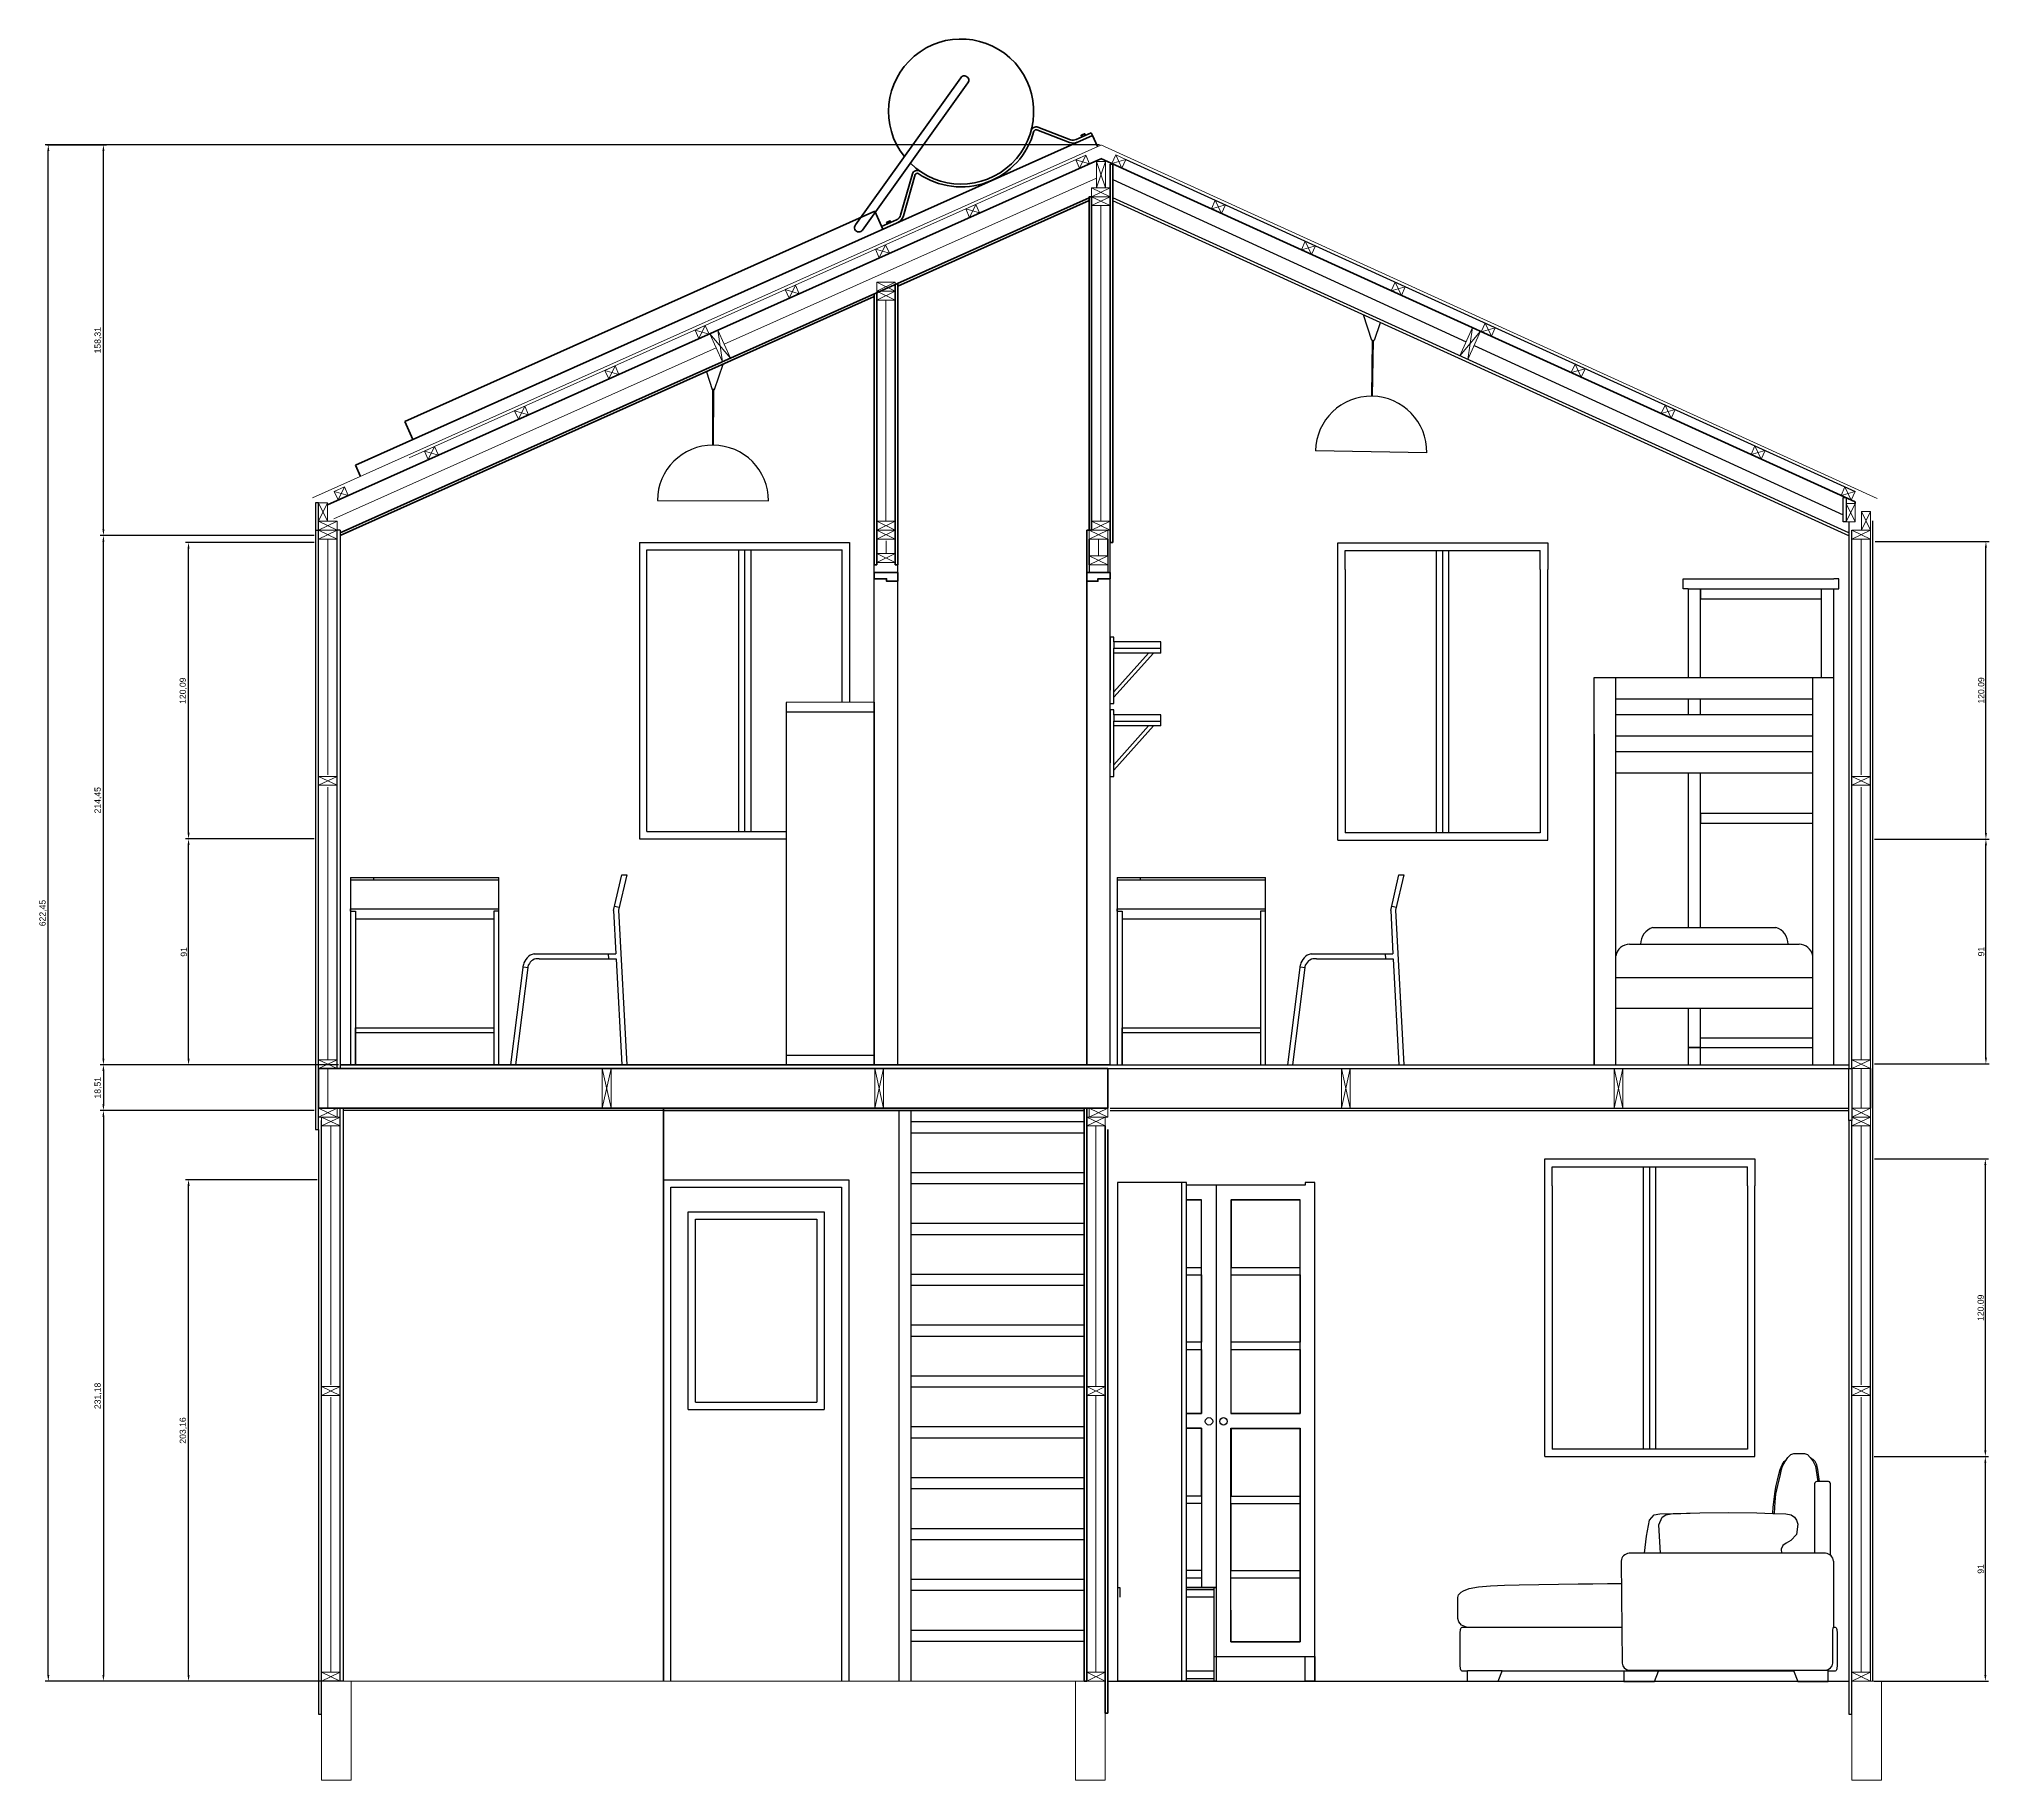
# Model space of a CAD drawing. Header units: millimetres. Extents: x -590 to 14421, y -527 to 4753.
# Drawn here: x 863 to 1653, y 2762 to 3467 of the extents above; entities that cross this region are included whole.
import ezdxf

# ---------------------------------------------------------------- set-up
doc = ezdxf.new("R2010")
doc.units = ezdxf.units.MM
for name, color, linetype, lineweight in [('A-ANNO-SYMB', 3, 'Continuous', 18), ('A-DETL-MCUT', 4, 'Continuous', 25), ('A-ELEV-IDEN', 3, 'Continuous', 18), ('A-ELEV-MBE1', 7, 'Continuous', 35), ('A-ELEV-MBE2', 4, 'Continuous', 25), ('A-SECT-MCUT', 7, 'Continuous', 35), ('A-WALL-PATT', 8, 'Continuous', 18), ('A-WALL-STUD', 3, 'Continuous', 18)]:
    doc.layers.add(name, color=color, linetype=linetype, lineweight=lineweight)
doc.layers.add('ANG010029 Angely Ludres Meridienne Object by Polantis 2012-T1', color=7, linetype='Continuous', true_color=0xf0dfcc)
doc.layers.add('ANG010029 Angely Ludres Meridienne Object by Polantis 2012-T2', color=7, linetype='Continuous', true_color=0x3b2222)
doc.styles.get("Standard").update_dxf_attribs({"font": 'Arial.ttf'})
doc.dimstyles.new('ISO-25', dxfattribs={"dimtxt": 2.5, "dimasz": 2.5, "dimexe": 1.25, "dimexo": 0.625, "dimtad": 1, "dimtxsty": 'Standard', "dimcen": 2.5, "dimadec": 0, "dimazin": 0, "dimtfac": 1, "dimtmove": 0, "dimatfit": 3, "dimfxl": 1, "dimarcsym": 0})

msp = doc.modelspace()

# ---------------------------------------------------------------- blocks, each defined once
blk = doc.blocks.new('*D66')
at = {"color": 0, "lineweight": -2, "transparency": 16777216}
for p, q in [((1293.04, 3424.14), (866.02, 3424.14)), ((867.27, 2804.19), (867.27, 3421.64)), ((986.05, 2801.69), (866.02, 2801.69))]:
    blk.add_line(p, q, dxfattribs=at)
at = {"color": 0, "transparency": 16777216}
for points in [[(866.85, 3421.64), (867.68, 3421.64), (867.27, 3424.14)], [(866.85, 2804.19), (867.68, 2804.19), (867.27, 2801.69)]]:
    blk.add_solid(points, dxfattribs=at)
at = {"color": 0, "transparency": 16777216, "insert": (865.14, 3112.92), "char_height": 2.5, "attachment_point": 5, "rotation": 90}
blk.add_mtext('622,45', dxfattribs=at)
blk = doc.blocks.new('*D68')
at = {"color": 0, "lineweight": -2, "transparency": 16777216}
for p, q in [((974.94, 3051.38), (888.34, 3051.38)), ((889.59, 3048.88), (889.59, 3035.37)), ((974.94, 3032.87), (888.34, 3032.87))]:
    blk.add_line(p, q, dxfattribs=at)
at = {"color": 0, "transparency": 16777216}
for points in [[(889.17, 3048.88), (890, 3048.88), (889.59, 3051.38)], [(889.17, 3035.37), (890, 3035.37), (889.59, 3032.87)]]:
    blk.add_solid(points, dxfattribs=at)
at = {"color": 0, "transparency": 16777216, "insert": (887.46, 3042.13), "char_height": 2.5, "attachment_point": 5, "rotation": 90}
blk.add_mtext('18,51', dxfattribs=at)
blk = doc.blocks.new('*D70')
at = {"color": 0, "lineweight": -2, "transparency": 16777216}
for p, q in [((974.94, 3032.87), (888.34, 3032.87)), ((889.59, 3030.37), (889.59, 2804.19)), ((986.05, 2801.69), (888.34, 2801.69))]:
    blk.add_line(p, q, dxfattribs=at)
at = {"color": 0, "transparency": 16777216}
for points in [[(889.17, 3030.37), (890, 3030.37), (889.59, 3032.87)], [(889.17, 2804.19), (890, 2804.19), (889.59, 2801.69)]]:
    blk.add_solid(points, dxfattribs=at)
at = {"color": 0, "transparency": 16777216, "insert": (887.46, 2917.28), "char_height": 2.5, "attachment_point": 5, "rotation": 90}
blk.add_mtext('231,18', dxfattribs=at)
blk = doc.blocks.new('*D71')
at = {"color": 0, "lineweight": -2, "transparency": 16777216}
for p, q in [((974.94, 3265.84), (888.34, 3265.84)), ((889.59, 3053.88), (889.59, 3263.34)), ((974.94, 3051.38), (888.34, 3051.38))]:
    blk.add_line(p, q, dxfattribs=at)
at = {"color": 0, "transparency": 16777216}
for points in [[(889.17, 3263.34), (890, 3263.34), (889.59, 3265.84)], [(889.17, 3053.88), (890, 3053.88), (889.59, 3051.38)]]:
    blk.add_solid(points, dxfattribs=at)
at = {"color": 0, "transparency": 16777216, "insert": (887.46, 3158.61), "char_height": 2.5, "attachment_point": 5, "rotation": 90}
blk.add_mtext('214,45', dxfattribs=at)
blk = doc.blocks.new('*D72')
at = {"color": 0, "lineweight": -2, "transparency": 16777216}
for p, q in [((866.64, 3424.14), (890.84, 3424.14)), ((889.59, 3268.34), (889.59, 3421.64)), ((974.94, 3265.84), (888.34, 3265.84))]:
    blk.add_line(p, q, dxfattribs=at)
at = {"color": 0, "transparency": 16777216}
for points in [[(889.17, 3421.64), (890, 3421.64), (889.59, 3424.14)], [(889.17, 3268.34), (890, 3268.34), (889.59, 3265.84)]]:
    blk.add_solid(points, dxfattribs=at)
at = {"color": 0, "transparency": 16777216, "insert": (887.46, 3344.99), "char_height": 2.5, "attachment_point": 5, "rotation": 90}
blk.add_mtext('158,31', dxfattribs=at)
blk = doc.blocks.new('*D73')
at = {"color": 0, "lineweight": -2, "transparency": 16777216}
for p, q in [((976.14, 3004.85), (922.83, 3004.85)), ((924.08, 2804.19), (924.08, 3002.35)), ((986.05, 2801.69), (922.83, 2801.69))]:
    blk.add_line(p, q, dxfattribs=at)
at = {"color": 0, "transparency": 16777216}
for points in [[(923.66, 3002.35), (924.49, 3002.35), (924.08, 3004.85)], [(923.66, 2804.19), (924.49, 2804.19), (924.08, 2801.69)]]:
    blk.add_solid(points, dxfattribs=at)
at = {"color": 0, "transparency": 16777216, "insert": (921.95, 2903.27), "char_height": 2.5, "attachment_point": 5, "rotation": 90}
blk.add_mtext('203,16', dxfattribs=at)
blk = doc.blocks.new('*D75')
at = {"color": 0, "lineweight": -2, "transparency": 16777216}
for p, q in [((974.94, 3263.05), (922.83, 3263.05)), ((924.08, 3145.46), (924.08, 3260.55)), ((974.94, 3142.96), (922.83, 3142.96))]:
    blk.add_line(p, q, dxfattribs=at)
at = {"color": 0, "transparency": 16777216}
for points in [[(923.66, 3260.55), (924.49, 3260.55), (924.08, 3263.05)], [(923.66, 3145.46), (924.49, 3145.46), (924.08, 3142.96)]]:
    blk.add_solid(points, dxfattribs=at)
at = {"color": 0, "transparency": 16777216, "insert": (921.95, 3203), "char_height": 2.5, "attachment_point": 5, "rotation": 90}
blk.add_mtext('120,09', dxfattribs=at)
blk = doc.blocks.new('*D76')
at = {"color": 0, "lineweight": -2, "transparency": 16777216}
for p, q in [((974.94, 3142.96), (922.83, 3142.96)), ((924.08, 3053.88), (924.08, 3140.46)), ((984.85, 3051.38), (922.83, 3051.38))]:
    blk.add_line(p, q, dxfattribs=at)
at = {"color": 0, "transparency": 16777216}
for points in [[(923.66, 3140.46), (924.49, 3140.46), (924.08, 3142.96)], [(923.66, 3053.88), (924.49, 3053.88), (924.08, 3051.38)]]:
    blk.add_solid(points, dxfattribs=at)
at = {"color": 0, "transparency": 16777216, "insert": (922.19, 3097.17), "char_height": 2.5, "attachment_point": 5, "rotation": 90}
blk.add_mtext('91', dxfattribs=at)
blk = doc.blocks.new('*D77')
at = {"color": 0, "lineweight": -2, "transparency": 16777216}
for p, q in [((1606.83, 2892.69), (1653.17, 2892.69)), ((1651.92, 2804.19), (1651.92, 2890.19)), ((1606.83, 2801.69), (1653.17, 2801.69))]:
    blk.add_line(p, q, dxfattribs=at)
at = {"color": 0, "transparency": 16777216}
for points in [[(1651.5, 2890.19), (1652.33, 2890.19), (1651.92, 2892.69)], [(1651.5, 2804.19), (1652.33, 2804.19), (1651.92, 2801.69)]]:
    blk.add_solid(points, dxfattribs=at)
at = {"color": 0, "transparency": 16777216, "insert": (1650.03, 2847.19), "char_height": 2.5, "attachment_point": 5, "rotation": 90}
blk.add_mtext('91', dxfattribs=at)
blk = doc.blocks.new('*D78')
at = {"color": 0, "lineweight": -2, "transparency": 16777216}
for p, q in [((1607.07, 3013.27), (1653.17, 3013.27)), ((1651.92, 2895.19), (1651.92, 3010.77)), ((1606.83, 2892.69), (1653.17, 2892.69))]:
    blk.add_line(p, q, dxfattribs=at)
at = {"color": 0, "transparency": 16777216}
for points in [[(1651.5, 3010.77), (1652.33, 3010.77), (1651.92, 3013.27)], [(1651.5, 2895.19), (1652.33, 2895.19), (1651.92, 2892.69)]]:
    blk.add_solid(points, dxfattribs=at)
at = {"color": 0, "transparency": 16777216, "insert": (1650.03, 2952.98), "char_height": 2.5, "width": 10.1296, "attachment_point": 5, "rotation": 90}
blk.add_mtext('120.09', dxfattribs=at)
blk = doc.blocks.new('*D81')
at = {"color": 0, "lineweight": -2, "transparency": 16777216}
for p, q in [((1607.06, 3142.81), (1653.4, 3142.81)), ((1652.15, 3054.31), (1652.15, 3140.31)), ((1607.06, 3051.81), (1653.4, 3051.81))]:
    blk.add_line(p, q, dxfattribs=at)
at = {"color": 0, "transparency": 16777216}
for points in [[(1651.73, 3140.31), (1652.56, 3140.31), (1652.15, 3142.81)], [(1651.73, 3054.31), (1652.56, 3054.31), (1652.15, 3051.81)]]:
    blk.add_solid(points, dxfattribs=at)
at = {"color": 0, "transparency": 16777216, "insert": (1650.25, 3097.31), "char_height": 2.5, "attachment_point": 5, "rotation": 90}
blk.add_mtext('91', dxfattribs=at)
blk = doc.blocks.new('*D82')
at = {"color": 0, "lineweight": -2, "transparency": 16777216}
for p, q in [((1607.29, 3263.39), (1653.4, 3263.39)), ((1652.15, 3145.31), (1652.15, 3260.89)), ((1607.06, 3142.81), (1653.4, 3142.81))]:
    blk.add_line(p, q, dxfattribs=at)
at = {"color": 0, "transparency": 16777216}
for points in [[(1651.73, 3260.89), (1652.56, 3260.89), (1652.15, 3263.39)], [(1651.73, 3145.31), (1652.56, 3145.31), (1652.15, 3142.81)]]:
    blk.add_solid(points, dxfattribs=at)
at = {"color": 0, "transparency": 16777216, "insert": (1650.25, 3203.1), "char_height": 2.5, "width": 10.1296, "attachment_point": 5, "rotation": 90}
blk.add_mtext('120.09', dxfattribs=at)

# ---------------------------------------------------------------- dimensions: what is measured, and where the dimension line sits
at = {"color": 3}
for base, p1, p2, picture, middle in [((867.267, 3424.144), (986.671, 2801.692), (1293.662, 3424.144), '*D66', (865.136, 3112.918)), ((889.588, 3424.144), (975.561, 3265.836), (866.017, 3424.144), '*D72', (887.457, 3344.99)), ((889.588, 3265.836), (975.561, 3051.384), (975.561, 3265.836), '*D71', (887.457, 3158.61)), ((924.078, 3263.048), (975.561, 3142.955), (975.561, 3263.048), '*D75', (921.947, 3203.002)), ((1652.146, 3142.812), (1606.437, 3051.812), (1606.436, 3142.812), '*D81', (1650.254, 3097.312)), ((889.588, 3032.87), (975.561, 3051.384), (975.561, 3032.87), '*D68', (887.457, 3042.127)), ((889.588, 2801.692), (975.561, 3032.87), (986.671, 2801.692), '*D70', (887.457, 2917.281)), ((924.078, 3004.849), (986.671, 2801.692), (976.761, 3004.849), '*D73', (921.947, 2903.27)), ((1651.918, 2892.692), (1606.208, 2801.692), (1606.207, 2892.692), '*D77', (1650.026, 2847.192))]:
    dim = msp.add_linear_dim(base=base, p1=p1, p2=p2, angle=90, dimstyle='ISO-25', dxfattribs=at)
    dim.commit()
    dim.dimension.update_dxf_attribs({"geometry": picture, "text_midpoint": middle})
for base, p1, p2, text, picture, middle in [((1652.146, 3263.392), (1606.436, 3142.812), (1606.669, 3263.392), '120.09', '*D82', (1650.254, 3203.102)), ((924.078, 3142.955), (985.47, 3051.384), (975.561, 3142.955), '91', '*D76', (922.186, 3097.17)), ((1651.918, 3013.271), (1606.207, 2892.692), (1606.44, 3013.271), '120.09', '*D78', (1650.026, 2952.982))]:
    dim = msp.add_linear_dim(base=base, p1=p1, p2=p2, angle=90, text=text, dimstyle='ISO-25', dxfattribs=at)
    dim.commit()
    dim.dimension.update_dxf_attribs({"geometry": picture, "text_midpoint": middle})

# ---------------------------------------------------------------- linework, layer by layer
at = {"color": 0}
for p, q in [((1303.764, 3418.188), (1599.12, 3283.708)), ((1298.414, 3410.093), (1441.556, 3344.404)), ((1444.83, 3342.901), (1594.339, 3274.29)), ((1606.254, 3271.855), (1606.254, 2801.692)), ((1389.574, 3252.089), (1389.574, 3262.964)), ((1389.574, 3262.964), (1474.639, 3262.964)), ((1474.639, 3262.964), (1474.639, 3252.089)), ((1392.576, 3252.089), (1392.576, 3259.838)), ((1392.576, 3259.838), (1471.637, 3259.838)), ((1429.605, 3252.089), (1429.605, 3259.838)), ((1432.107, 3252.089), (1432.107, 3259.838)), ((1434.609, 3252.089), (1434.609, 3259.838)), ((1471.637, 3252.089), (1471.637, 3259.838)), ((1317.912, 3218.246), (1317.912, 3222.746)), ((1317.912, 3188.72), (1317.912, 3193.22)), ((1389.574, 3142.384), (1474.639, 3142.384)), ((1297.411, 3051.384), (1592.082, 3051.384)), ((1592.082, 3051.384), (1592.082, 3051.384)), ((1592.082, 3051.384), (1596.639, 3051.384)), ((1297.411, 3033.871), (1596.639, 3033.871)), ((1116.471, 3032.87), (986.671, 3032.87)), ((1297.411, 3032.87), (1596.639, 3032.87)), ((1473.442, 3002.396), (1473.442, 3013.271)), ((1473.442, 3013.271), (1558.508, 3013.271)), ((1476.445, 3002.396), (1476.445, 3010.145)), ((1476.445, 3010.145), (1555.506, 3010.145)), ((1513.473, 3002.396), (1513.473, 3010.145)), ((1515.975, 3002.396), (1515.975, 3010.145)), ((1518.477, 3002.396), (1518.477, 3010.145)), ((1555.506, 3002.396), (1555.506, 3010.145)), ((1558.508, 3013.271), (1558.508, 3002.396)), ((1328.331, 3003.692), (1300.331, 3003.692)), ((1300.331, 3003.692), (1300.331, 2801.692)), ((1328.331, 3003.692), (1326.331, 3003.692)), ((1326.331, 3003.692), (1326.331, 2801.692)), ((1328.331, 2801.692), (1328.331, 3003.692)), ((1473.442, 2892.692), (1558.508, 2892.692)), ((1300.331, 2801.692), (1328.331, 2801.692))]:
    msp.add_line(p, q, dxfattribs=at)
for p, q in [((1403.362, 3344.922), (1400.061, 3355.232)), ((1406.774, 3352.033), (1404.396, 3344.904)), ((1403.345, 3322.315), (1403.729, 3344.915)), ((1403.879, 3344.913), (1403.362, 3344.922)), ((1403.362, 3344.922), (1403.879, 3344.913)), ((1403.645, 3322.31), (1404.029, 3344.91)), ((1403.879, 3344.913), (1404.396, 3344.904)), ((1137.17, 3325.075), (1140.683, 3335.315)), ((1133.905, 3332.255), (1136.136, 3325.079)), ((1136.653, 3325.077), (1136.136, 3325.079)), ((1136.42, 3302.474), (1136.503, 3325.077)), ((1136.653, 3325.077), (1137.17, 3325.075)), ((1137.17, 3325.075), (1136.653, 3325.077)), ((1136.72, 3302.473), (1136.803, 3325.076)), ((1425.61, 3299.435), (1380.617, 3300.198)), ((1113.987, 3280.057), (1158.986, 3279.891)), ((1288.902, 3254.041), (1288.902, 3264.449)), ((1288.902, 3264.449), (1288.902, 3250.854)), ((1296.408, 3257.644), (1296.408, 3264.449)), ((1296.408, 3264.449), (1296.408, 3250.854)), ((1529.511, 3244.27), (1529.511, 3248.384)), ((1529.511, 3248.384), (1590.511, 3248.384)), ((1592.511, 3248.384), (1590.511, 3248.384)), ((1592.511, 3244.27), (1592.511, 3248.384)), ((1531.511, 3244.27), (1529.511, 3244.27)), ((1531.511, 3244.27), (1531.511, 3208.384)), ((1531.511, 3244.27), (1590.511, 3244.27)), ((1536.511, 3244.27), (1536.511, 3240.27)), ((1536.511, 3208.384), (1536.511, 3244.27)), ((1536.511, 3240.27), (1585.511, 3240.27)), ((1585.511, 3208.384), (1585.511, 3244.27)), ((1590.511, 3051.384), (1590.511, 3244.27)), ((1590.511, 3244.27), (1592.511, 3244.27)), ((1298.912, 3224.746), (1297.412, 3224.746)), ((1297.412, 3224.746), (1297.412, 3203.246)), ((1298.912, 3222.746), (1298.912, 3224.746)), ((1317.912, 3222.746), (1298.912, 3222.746)), ((1298.912, 3222.746), (1298.912, 3220.246)), ((1298.912, 3220.246), (1317.912, 3220.246)), ((1298.912, 3203.246), (1298.912, 3220.246)), ((1317.912, 3218.246), (1298.912, 3218.246)), ((1314.912, 3218.246), (1298.912, 3200.319)), ((1312.97, 3218.246), (1298.912, 3202.494)), ((1493.511, 3051.384), (1493.511, 3208.384)), ((1493.511, 3208.384), (1590.511, 3208.384)), ((1502.219, 3051.384), (1502.219, 3208.384)), ((1582.025, 3051.384), (1582.025, 3208.384)), ((1590.511, 3051.384), (1590.511, 3208.384)), ((1297.412, 3197.8), (1297.412, 3203.246)), ((1298.912, 3197.8), (1298.912, 3203.246)), ((1502.219, 3199.677), (1582.025, 3199.677)), ((1531.511, 3199.677), (1531.511, 3193.384)), ((1536.511, 3193.384), (1536.511, 3199.677)), ((1201.837, 3198.384), (1166.123, 3198.196)), ((1166.123, 3198.196), (1166.123, 3051.384)), ((1166.123, 3194.384), (1201.837, 3194.384)), ((1201.837, 3198.384), (1201.837, 3051.384)), ((1297.412, 3197.8), (1298.912, 3197.8)), ((1298.912, 3195.22), (1297.412, 3195.22)), ((1297.412, 3195.22), (1297.412, 3173.72)), ((1298.912, 3193.22), (1298.912, 3195.22)), ((1317.912, 3193.22), (1298.912, 3193.22)), ((1298.912, 3193.22), (1298.912, 3190.72)), ((1502.219, 3193.384), (1582.025, 3193.384)), ((1298.912, 3190.72), (1317.912, 3190.72)), ((1298.912, 3173.72), (1298.912, 3190.72)), ((1317.912, 3188.72), (1298.912, 3188.72)), ((1314.912, 3188.72), (1298.912, 3170.793)), ((1312.97, 3188.72), (1298.912, 3172.969)), ((1493.511, 3185.346), (1493.511, 3051.384)), ((1502.219, 3184.677), (1582.025, 3184.677)), ((1502.219, 3178.384), (1582.025, 3178.384)), ((1297.412, 3168.275), (1297.412, 3173.72)), ((1297.412, 3168.275), (1298.912, 3168.275)), ((1298.912, 3168.275), (1298.912, 3173.72)), ((1502.219, 3169.677), (1582.025, 3169.677)), ((1531.511, 3169.677), (1531.511, 3107.027)), ((1536.511, 3107.027), (1536.511, 3169.677)), ((1536.511, 3153.327), (1582.025, 3153.327)), ((1536.511, 3153.327), (1536.511, 3149.327)), ((1536.511, 3149.327), (1582.025, 3149.327)), ((1096.267, 3113.992), (1099.569, 3128.384)), ((1101.594, 3128.384), (1098.24, 3114.019)), ((1099.569, 3128.384), (1101.594, 3128.384)), ((1411.038, 3113.992), (1414.339, 3128.384)), ((1416.364, 3128.384), (1413.011, 3114.019)), ((1414.339, 3128.384), (1416.364, 3128.384)), ((989.734, 3127.384), (1049.734, 3127.384)), ((989.734, 3127.384), (989.734, 3051.384)), ((989.734, 3127.384), (989.734, 3126.384)), ((989.734, 3126.384), (1049.734, 3126.384)), ((999.161, 3126.384), (999.161, 3127.384)), ((1049.734, 3051.384), (1049.734, 3127.384)), ((1300.274, 3127.384), (1360.274, 3127.384)), ((1300.274, 3127.384), (1300.274, 3051.384)), ((1300.274, 3127.384), (1300.274, 3126.384)), ((1300.274, 3126.384), (1360.274, 3126.384)), ((1309.701, 3126.384), (1309.701, 3127.384)), ((1360.274, 3051.384), (1360.274, 3127.384)), ((989.734, 3113.618), (989.734, 3114.618)), ((989.734, 3114.618), (1049.734, 3114.618)), ((989.734, 3113.618), (991.734, 3113.618)), ((991.734, 3113.618), (991.734, 3051.384)), ((991.734, 3113.618), (991.734, 3110.618)), ((1049.734, 3113.618), (1047.734, 3113.618)), ((1047.734, 3113.618), (1047.734, 3051.384)), ((1096.267, 3113.992), (1097.176, 3096.384)), ((1096.673, 3115.761), (1098.554, 3115.362)), ((1098.24, 3114.019), (1101.594, 3051.384)), ((1300.274, 3113.618), (1300.274, 3114.618)), ((1300.274, 3114.618), (1360.274, 3114.618)), ((1300.274, 3113.618), (1302.274, 3113.618)), ((1302.274, 3113.618), (1302.274, 3051.384)), ((1302.274, 3113.618), (1302.274, 3110.618)), ((1360.274, 3113.618), (1358.274, 3113.618)), ((1358.274, 3113.618), (1358.274, 3051.384)), ((1411.038, 3113.992), (1411.947, 3096.384)), ((1411.443, 3115.761), (1413.324, 3115.362)), ((1413.011, 3114.019), (1416.364, 3051.384)), ((991.734, 3110.618), (1047.734, 3110.618)), ((1302.274, 3110.618), (1358.274, 3110.618)), ((1517.219, 3107.027), (1567.025, 3107.027)), ((1507.811, 3100.266), (1576.469, 3100.266)), ((1054.594, 3051.384), (1059.713, 3091.874)), ((1056.594, 3051.384), (1061.816, 3091.874)), ((1059.612, 3091.073), (1061.682, 3090.837)), ((1064.015, 3096.384), (1097.176, 3096.384)), ((1066.151, 3094.385), (1097.283, 3094.385)), ((1094.074, 3096.384), (1094.218, 3094.385)), ((1097.283, 3094.385), (1099.579, 3051.384)), ((1369.364, 3051.384), (1374.483, 3091.874)), ((1371.364, 3051.384), (1376.586, 3091.874)), ((1374.382, 3091.073), (1376.452, 3090.837)), ((1378.786, 3096.384), (1411.947, 3096.384)), ((1380.921, 3094.385), (1412.053, 3094.385)), ((1408.844, 3096.384), (1408.988, 3094.385)), ((1412.053, 3094.385), (1414.349, 3051.384)), ((1502.219, 3086.827), (1582.025, 3086.827)), ((1502.219, 3074.423), (1582.025, 3074.423)), ((1531.511, 3074.423), (1531.511, 3051.384)), ((1536.511, 3058.384), (1536.511, 3074.423)), ((991.734, 3051.384), (991.734, 3066.384)), ((991.734, 3066.384), (1047.734, 3066.384)), ((1047.734, 3066.384), (1047.734, 3064.384)), ((1302.274, 3051.384), (1302.274, 3066.384)), ((1302.274, 3066.384), (1358.274, 3066.384)), ((1358.274, 3066.384), (1358.274, 3064.384)), ((1047.734, 3064.384), (991.734, 3064.384)), ((1358.274, 3064.384), (1302.274, 3064.384)), ((1536.511, 3058.384), (1531.511, 3058.384)), ((1531.511, 3058.384), (1582.025, 3058.384)), ((1536.511, 3058.384), (1536.511, 3062.384)), ((1536.511, 3062.384), (1582.025, 3062.384)), ((1536.511, 3051.384), (1536.511, 3058.384)), ((1590.511, 3051.384), (1590.511, 3058.384)), ((989.734, 3051.384), (991.734, 3051.384)), ((1047.734, 3051.384), (1049.734, 3051.384)), ((1054.594, 3051.384), (1056.594, 3051.384)), ((1099.579, 3051.384), (1101.594, 3051.384)), ((1166.123, 3055.384), (1201.837, 3055.384)), ((1166.123, 3051.384), (1170.123, 3051.384)), ((1170.123, 3051.384), (1197.837, 3051.384)), ((1201.837, 3051.384), (1197.837, 3051.384)), ((1300.274, 3051.384), (1302.274, 3051.384)), ((1358.274, 3051.384), (1360.274, 3051.384)), ((1369.364, 3051.384), (1371.364, 3051.384)), ((1414.349, 3051.384), (1416.364, 3051.384)), ((1493.511, 3051.384), (1502.219, 3051.384)), ((1531.511, 3051.384), (1536.511, 3051.384)), ((1535.423, 3051.384), (1594.423, 3051.384)), ((1582.025, 3051.384), (1590.511, 3051.384)), ((1589.423, 3051.384), (1594.423, 3051.384)), ((1328.331, 2996.692), (1334.331, 2996.692)), ((1346.366, 2996.692), (1374.366, 2996.692)), ((1328.331, 2904.191), (1334.331, 2904.191)), ((1346.371, 2904.037), (1374.371, 2904.037)), ((1374.371, 2817.673), (1374.331, 2896.692)), ((1300.331, 2839.692), (1300.331, 2801.692)), ((1300.331, 2839.692), (1301.331, 2839.692)), ((1301.331, 2839.692), (1301.331, 2835.692)), ((1340.331, 2839.692), (1328.331, 2839.692)), ((1328.331, 2839.692), (1340.331, 2839.692)), ((1339.331, 2838.692), (1328.331, 2838.692)), ((1340.331, 2839.692), (1339.331, 2839.692)), ((1339.331, 2839.692), (1339.331, 2801.692)), ((1340.331, 2839.692), (1340.331, 2801.692)), ((1340.331, 2839.692), (1340.331, 2838.692)), ((1340.331, 2839.692), (1340.331, 2820.692)), ((1340.331, 2838.692), (1340.331, 2835.692)), ((1339.331, 2835.692), (1328.331, 2835.692)), ((1339.331, 2805.692), (1328.331, 2805.692)), ((1340.331, 2801.692), (1300.331, 2801.692)), ((1339.331, 2802.692), (1328.331, 2802.692))]:
    msp.add_line(p, q)
for points in [[(1300.331, 2801.692), (1380.331, 2801.692), (1380.331, 3003.692), (1376.331, 3003.692), (1376.331, 3002.692), (1328.331, 3002.692)], [(1340.331, 3002.692), (1340.331, 2811.692)], [(1328.331, 2969.358), (1334.331, 2969.358), (1334.331, 2996.692), (1328.331, 2996.692)], [(1328.331, 2910.192), (1334.331, 2910.192), (1334.331, 2996.692)], [(1346.331, 2996.692), (1346.331, 2910.192), (1374.331, 2910.192), (1374.331, 2996.692)], [(1346.331, 2996.692), (1374.331, 2996.692)], [(1346.366, 2996.692), (1346.366, 2969.358), (1374.366, 2969.358), (1374.366, 2996.692), (1346.366, 2996.692)], [(1328.331, 2966.358), (1334.331, 2966.358), (1334.331, 2939.025), (1328.331, 2939.025)], [(1346.366, 2966.358), (1374.366, 2966.358), (1374.366, 2939.025), (1346.366, 2939.025), (1346.366, 2966.358)], [(1346.366, 2939.025), (1346.366, 2966.358)], [(1328.331, 2936.025), (1334.331, 2936.025), (1334.331, 2910.192), (1328.331, 2910.192)], [(1346.366, 2936.025), (1374.366, 2936.025), (1374.366, 2910.192), (1346.366, 2910.192), (1346.366, 2936.025)], [(1328.331, 2904.192), (1334.331, 2904.192)], [(1328.331, 2876.857), (1334.331, 2876.857), (1334.331, 2904.191), (1328.331, 2904.191)], [(1334.331, 2904.192), (1334.331, 2839.692)], [(1346.331, 2817.692), (1346.331, 2904.192), (1374.331, 2904.192), (1374.371, 2817.673)], [(1346.371, 2904.037), (1346.371, 2876.704), (1374.371, 2876.704), (1374.371, 2904.037), (1346.371, 2904.037)], [(1328.331, 2873.857), (1334.331, 2873.857), (1334.331, 2846.524), (1328.331, 2846.524)], [(1346.371, 2873.704), (1374.371, 2873.704), (1374.371, 2846.371), (1346.371, 2846.371), (1346.371, 2873.704)], [(1346.371, 2846.371), (1346.371, 2873.704)], [(1328.331, 2843.524), (1334.331, 2843.524), (1334.331, 2839.692)], [(1346.331, 2843.507), (1374.371, 2843.507), (1374.371, 2817.673), (1346.371, 2817.673), (1346.331, 2843.507)], [(1346.331, 2817.692), (1374.371, 2817.673)], [(1339.331, 2811.692), (1380.331, 2811.692)], [(1380.331, 2801.692), (1376.331, 2801.692), (1376.331, 2811.692), (1380.331, 2811.692), (1380.331, 2801.692)]]:
    msp.add_lwpolyline(points)
for centre in [(1337.434, 2906.966), (1343.317, 2906.966)]:
    msp.add_circle(centre, 1.5)
for centre, radius, start, end in [((1403.114, 3299.816), 22.5, 359.027784, 179.027784), ((1136.487, 3279.974), 22.5, 359.788219, 179.788219), ((1519.291, 3100.266), 7.072, 107.035739, 180), ((1565.204, 3100.452), 6.823, 358.440243, 74.524019), ((1507.654, 3094.77), 5.498, 88.36472, 171.31331), ((1576.282, 3094.402), 5.867, 11.784336, 88.168986), ((1065.208, 3090.94), 5.574, 102.352156, 170.354337), ((1065.545, 3090.434), 3.997, 81.276913, 158.882577), ((1379.978, 3090.94), 5.574, 102.352156, 170.354337), ((1380.315, 3090.434), 3.997, 81.276913, 158.882577)]:
    msp.add_arc(centre, radius, start, end)
at = {"layer": 'A-ANNO-SYMB', "color": 0}
for p, q in [((1283.398, 2801.692), (984.467, 2801.692)), ((1295.407, 2801.692), (1283.398, 2801.692)), ((1283.398, 2801.692), (1283.398, 2761.661)), ((1295.407, 2761.661), (1295.407, 2801.692)), ((1283.398, 2761.661), (1295.407, 2761.661))]:
    msp.add_line(p, q, dxfattribs=at)
for points in [[(974.257, 3281.115), (1293.659, 3424.058)], [(1608.137, 3280.936), (1293.662, 3424.144)]]:
    msp.add_lwpolyline(points, dxfattribs=at)
for points in [[(989.973, 2801.692), (977.964, 2801.692), (977.964, 2761.661), (989.973, 2761.661)], [(1609.851, 2801.692), (1597.842, 2801.692), (1597.842, 2761.661), (1609.851, 2761.661)]]:
    msp.add_lwpolyline(points, close=True, dxfattribs=at)
at = {"layer": 'A-DETL-MCUT', "color": 0}
msp.add_line((985.472, 3268.052), (984.269, 3268.052), dxfattribs=at)
for points in [[(976.763, 3279.16), (975.561, 3279.16), (975.561, 3268.052), (976.763, 3268.052)], [(1594.339, 3281.25), (1595.54, 3281.25), (1595.54, 3271.354), (1594.339, 3271.354)], [(1596.639, 3049.883), (1597.839, 3049.883), (1597.839, 3028.867), (1596.639, 3028.867)]]:
    msp.add_lwpolyline(points, close=True, dxfattribs=at)
for points in [[(1596.639, 3271.354), (1596.639, 3049.883), (1597.841, 3049.883), (1597.841, 3268.052)], [(975.561, 3268.052), (975.561, 3025.264), (976.761, 3025.264), (976.763, 3268.052)], [(985.47, 3268.052), (985.47, 3049.883), (984.269, 3049.883), (984.269, 3268.052)], [(986.671, 3033.871), (986.671, 2801.692), (985.47, 2801.692), (985.47, 3033.871)], [(976.761, 3025.264), (976.762, 2788.281), (977.964, 2788.281), (977.964, 3026.666)], [(1596.637, 3028.867), (1596.637, 2788.281), (1597.839, 2788.281), (1597.839, 3028.867)]]:
    msp.add_lwpolyline(points, dxfattribs=at)
at = {"layer": 'A-ELEV-IDEN', "color": 0}
msp.add_lwpolyline([(1287.542, 3419.969), (1013.494, 3297.343)], dxfattribs=at)
at = {"layer": 'A-ELEV-MBE1', "color": 0}
for p, q in [((1236.902, 3451.365), (1194.201, 3391.69)), ((1239.782, 3449.258), (1197.093, 3389.598)), ((1267.715, 3430.21), (1280.924, 3425.169)), ((1268.128, 3431.294), (1281.338, 3426.252)), ((1289.73, 3429.052), (1283.617, 3426.317)), ((1285.704, 3428.055), (1287.043, 3428.654)), ((1286.816, 3428.493), (1287.071, 3427.921)), ((1287.114, 3428.627), (1287.37, 3428.055)), ((1289.73, 3429.052), (1290.204, 3427.994)), ((1285.933, 3427.412), (1285.677, 3427.984)), ((1286.232, 3427.546), (1285.976, 3428.118)), ((1212.524, 3395.666), (1217.286, 3412.431)), ((1213.639, 3395.348), (1218.416, 3412.129)), ((1210.875, 3393.762), (1204.833, 3391.058)), ((1204.833, 3391.058), (1205.307, 3389.999)), ((1207.113, 3392.138), (1206.858, 3392.709)), ((1206.885, 3392.78), (1208.224, 3393.38)), ((1207.412, 3392.271), (1207.156, 3392.843)), ((1207.996, 3393.219), (1208.252, 3392.647)), ((1208.295, 3393.353), (1208.551, 3392.781)), ((1599.143, 3278.86), (1599.143, 3279.519)), ((1287.902, 3268.052), (1287.902, 3051.384)), ((1297.411, 3051.384), (985.47, 3051.384)), ((1116.471, 3032.87), (1286.902, 3032.87))]:
    msp.add_line(p, q, dxfattribs=at)
for points in [[(991.725, 3294.414), (1290.204, 3427.994)], [(1290.204, 3427.994), (1292.248, 3423.426)], [(980.366, 3278.353), (1293.659, 3418.54)], [(1599.143, 3279.519), (1293.659, 3418.61)], [(1011.659, 3312.107), (1202.036, 3397.307)], [(1133.606, 3333.218), (1288.906, 3402.708)], [(1202.036, 3397.307), (1205.307, 3389.999)], [(1211.344, 3366.906), (1288.906, 3401.612)], [(1211.344, 3368.003), (1211.344, 3254.041), (1210.344, 3254.041), (1210.344, 3367.555)], [(985.47, 3265.836), (1201.837, 3362.652)], [(1202.838, 3364.196), (1202.838, 3254.041), (1201.837, 3254.041), (1201.837, 3363.748)], [(985.47, 3266.932), (1133.606, 3333.218)], [(1011.659, 3312.107), (1014.93, 3304.799)], [(991.725, 3294.414), (993.769, 3289.847)], [(1201.837, 3250.854), (1201.837, 3248.352), (1206.841, 3248.352), (1206.841, 3247.351), (1211.344, 3247.351), (1211.344, 3250.854), (1201.837, 3250.854)], [(1297.411, 3250.854), (1297.411, 3248.352), (1292.407, 3248.352), (1292.407, 3247.351), (1287.904, 3247.351), (1287.904, 3250.854), (1297.411, 3250.854)], [(976.761, 3033.871), (1296.408, 3033.871), (1296.408, 3049.883), (976.763, 3049.883), (976.761, 3033.871)], [(1605.349, 3049.883), (1605.349, 3033.871)]]:
    msp.add_lwpolyline(points, dxfattribs=at)
for centre, radius, start, end in [((1237.042, 3437.663), 29.382, 225.568379, 218.437273), ((1238.348, 3450.319), 1.785, 323.501841, 144.718406), ((1237.042, 3437.663), 30.542, 235.350316, 344.885617), ((1267.384, 3429.345), 2.086, 69.110123, 160.195072), ((1267.384, 3429.344), 0.928, 69.139338, 157.431765), ((1286.025, 3428.14), 0.0538, 114.110123, 204.110123), ((1286.766, 3428.471), 0.0538, 24.110123, 114.110123), ((1286.865, 3428.515), 0.0538, 114.110123, 204.110123), ((1287.065, 3428.605), 0.0538, 24.110123, 114.110123), ((1282.4, 3429.036), 4.139, 249.110123, 294.110123), ((1282.4, 3429.036), 2.979, 249.110123, 294.110123), ((1285.726, 3428.006), 0.0538, 114.110123, 204.110123), ((1285.927, 3428.096), 0.0538, 24.110123, 114.110123), ((1285.982, 3427.434), 0.0538, 204.110123, 294.110123), ((1286.183, 3427.524), 0.0538, 294.110123, 24.110123), ((1286.281, 3427.568), 0.0538, 204.110123, 294.110123), ((1287.022, 3427.9), 0.0538, 294.110123, 24.110123), ((1287.121, 3427.943), 0.0538, 204.110123, 294.110123), ((1287.321, 3428.033), 0.0538, 294.110123, 24.110123), ((1219.246, 3411.718), 2.086, 59.889413, 159.99153), ((1219.246, 3411.717), 0.927, 62.308281, 153.62295), ((1195.647, 3390.644), 1.785, 144.110123, 325.079987), ((1206.907, 3392.731), 0.0538, 114.110123, 204.110123), ((1207.107, 3392.821), 0.0538, 24.110123, 114.110123), ((1207.163, 3392.16), 0.0538, 204.110123, 294.110123), ((1207.206, 3392.865), 0.0538, 114.110123, 204.110123), ((1207.363, 3392.249), 0.0538, 294.110123, 24.110123), ((1207.461, 3392.293), 0.0538, 204.110123, 294.110123), ((1207.947, 3393.197), 0.0538, 24.110123, 114.110123), ((1208.045, 3393.241), 0.0538, 114.110123, 204.110123), ((1208.246, 3393.331), 0.0538, 24.110123, 114.110123), ((1208.203, 3392.625), 0.0538, 294.110123, 24.110123), ((1208.301, 3392.669), 0.0538, 204.110123, 294.110123), ((1208.502, 3392.759), 0.0538, 294.110123, 24.110123), ((1209.658, 3396.482), 2.979, 294.110123, 344.110123), ((1209.658, 3396.482), 4.139, 294.110123, 344.110123)]:
    msp.add_arc(centre, radius, start, end, dxfattribs=at)
at = {"layer": 'A-ELEV-MBE2', "color": 0}
for p, q in [((1106.764, 3263.048), (1106.764, 3142.955)), ((1106.764, 3263.048), (1191.829, 3263.048)), ((1191.829, 3263.048), (1191.829, 3198.332)), ((1297.411, 3051.384), (1297.413, 3263.048)), ((1605.349, 3053.486), (1605.349, 3264.449)), ((1109.766, 3260.046), (1188.827, 3260.046)), ((1109.766, 3145.958), (1109.766, 3260.046)), ((1146.795, 3260.046), (1146.795, 3145.958)), ((1149.297, 3260.046), (1149.297, 3145.958)), ((1151.798, 3260.046), (1151.798, 3145.958)), ((1188.827, 3198.316), (1188.827, 3260.046)), ((1201.837, 3051.384), (1201.837, 3254.041)), ((1201.837, 3051.384), (1201.837, 3250.854)), ((1211.344, 3051.384), (1211.344, 3254.041)), ((1211.344, 3051.384), (1211.344, 3250.854)), ((1287.904, 3051.384), (1287.904, 3250.854)), ((1389.574, 3142.384), (1389.574, 3252.089)), ((1392.576, 3252.089), (1392.576, 3145.387)), ((1429.605, 3145.387), (1429.605, 3252.089)), ((1432.107, 3145.387), (1432.107, 3252.089)), ((1434.609, 3145.387), (1434.609, 3252.089)), ((1471.637, 3252.089), (1471.637, 3145.387)), ((1474.639, 3142.384), (1474.639, 3252.089)), ((1109.766, 3145.958), (1166.123, 3145.958)), ((1471.637, 3145.387), (1392.576, 3145.387)), ((1106.764, 3142.955), (1166.123, 3142.955)), ((1296.407, 3049.952), (1596.639, 3049.952)), ((977.964, 2806.696), (977.964, 3028.867)), ((1211.844, 3032.87), (1211.844, 2801.692)), ((1216.848, 2801.692), (1216.848, 3032.87)), ((1286.902, 3028.283), (1216.848, 3028.283)), ((1605.348, 2805.294), (1605.348, 3026.666)), ((1286.902, 3023.78), (1216.848, 3023.78)), ((1286.902, 3007.684), (1216.848, 3007.684)), ((1286.902, 3003.181), (1216.848, 3003.181)), ((1473.442, 2892.692), (1473.442, 3002.396)), ((1476.445, 3002.396), (1476.445, 2895.694)), ((1513.473, 2895.694), (1513.473, 3002.396)), ((1515.975, 2895.694), (1515.975, 3002.396)), ((1518.477, 2895.694), (1518.477, 3002.396)), ((1555.506, 3002.396), (1555.506, 2895.694)), ((1558.508, 2892.692), (1558.508, 3002.396)), ((1126.479, 2911.777), (1126.479, 2991.839)), ((1126.479, 2991.839), (1181.522, 2991.839)), ((1129.481, 2914.779), (1129.481, 2988.836)), ((1129.481, 2988.836), (1178.52, 2988.836)), ((1178.52, 2988.836), (1178.52, 2914.779)), ((1181.522, 2991.839), (1181.522, 2911.777)), ((1286.902, 2987.085), (1216.848, 2987.085)), ((1286.902, 2982.581), (1216.848, 2982.581)), ((1286.902, 2966.486), (1216.848, 2966.486)), ((1286.902, 2961.982), (1216.848, 2961.982)), ((1286.902, 2945.886), (1216.848, 2945.886)), ((1286.902, 2945.886), (1216.848, 2945.886)), ((1286.902, 2941.383), (1216.848, 2941.383)), ((1286.902, 2941.383), (1216.848, 2941.383)), ((1286.902, 2925.287), (1216.848, 2925.287)), ((1129.481, 2914.779), (1178.52, 2914.779)), ((1286.902, 2920.784), (1216.848, 2920.784)), ((1126.479, 2911.777), (1181.522, 2911.777)), ((1286.902, 2904.688), (1216.848, 2904.688)), ((1286.902, 2900.184), (1216.848, 2900.184)), ((1555.506, 2895.694), (1476.445, 2895.694)), ((1286.902, 2884.089), (1216.848, 2884.089)), ((1286.902, 2879.585), (1216.848, 2879.585)), ((1286.902, 2863.489), (1216.848, 2863.489)), ((1286.902, 2858.986), (1216.848, 2858.986)), ((1286.902, 2842.89), (1216.848, 2842.89)), ((1286.902, 2838.387), (1216.848, 2838.387)), ((1597.839, 2806.696), (1597.839, 2835.777)), ((1286.902, 2822.291), (1216.848, 2822.291)), ((1286.902, 2817.787), (1216.848, 2817.787)), ((1296.41, 2801.692), (1596.637, 2801.692))]:
    msp.add_line(p, q, dxfattribs=at)
for points in [[(1596.639, 3266.913), (1298.414, 3402.7)], [(1596.639, 3265.747), (1298.414, 3401.534)], [(1116.471, 3004.849), (1116.471, 3004.849), (1191.53, 3004.849), (1191.53, 2801.692)], [(1119.473, 2801.692), (1119.473, 3001.846), (1188.528, 3001.846), (1188.528, 2801.692)]]:
    msp.add_lwpolyline(points, dxfattribs=at)
at = {"layer": 'A-SECT-MCUT', "color": 0}
for p, q in [((1298.414, 3416.366), (1297.412, 3416.366)), ((1287.902, 3268.052), (1288.902, 3268.052)), ((1116.471, 3033.871), (1116.471, 2801.692)), ((1295.407, 3026.665), (1295.407, 2788.682)), ((1296.41, 2788.682), (1296.407, 3025.264)), ((1295.407, 2788.682), (1296.41, 2788.682))]:
    msp.add_line(p, q, dxfattribs=at)
for points in [[(1297.412, 3416.366), (1297.413, 3263.048), (1298.415, 3263.048), (1298.414, 3416.366)], [(1287.902, 3033.871), (1287.902, 2801.692), (1286.901, 2801.692), (1286.901, 3033.871)]]:
    msp.add_lwpolyline(points, dxfattribs=at)
msp.add_lwpolyline([(1289.907, 3268.052), (1289.906, 3403.156), (1288.906, 3403.156), (1288.902, 3268.052)], close=True, dxfattribs=at)
at = {"layer": 'A-WALL-PATT', "color": 0, "ltscale": 0.1}
for p, q in [((1293.659, 3271.655), (1293.659, 3399.553)), ((1206.591, 3361.258), (1206.591, 3271.655)), ((980.516, 3168.975), (980.516, 3264.449)), ((1206.646, 3258.549), (1206.646, 3263.674)), ((1292.655, 3257.644), (1292.655, 3264.449)), ((1601.597, 3168.975), (1601.597, 3264.449)), ((980.516, 3053.486), (980.516, 3163.971)), ((1601.597, 3053.486), (1601.597, 3163.971)), ((980.516, 3049.883), (980.516, 3033.871)), ((1601.597, 3049.883), (1601.597, 3033.871)), ((981.717, 2921.784), (981.717, 3026.665)), ((1291.655, 2921.084), (1291.655, 3026.665)), ((1601.595, 2921.784), (1601.595, 3026.665)), ((981.717, 2805.294), (981.717, 2916.781)), ((1291.655, 2805.294), (1291.655, 2917.481)), ((1601.595, 2805.294), (1601.595, 2916.781))]:
    msp.add_line(p, q, dxfattribs=at)
at = {"layer": 'A-WALL-PATT', "color": 0, "ltscale": 0.16}
for points in [[(1141.052, 3343.402), (1291.858, 3410.604)], [(982.915, 3272.642), (1137.763, 3341.93)]]:
    msp.add_lwpolyline(points, dxfattribs=at)
at = {"layer": 'A-WALL-STUD', "color": 0}
for p, q in [((1289.095, 3416.498), (1283.431, 3418.13)), ((1284.984, 3414.659), (1287.542, 3419.969)), ((1295.461, 3406.759), (1291.858, 3417.421)), ((1295.461, 3417.421), (1291.858, 3406.759)), ((1298.089, 3416.593), (1303.764, 3418.188)), ((1302.188, 3414.727), (1299.665, 3420.054)), ((1297.412, 3406.759), (1289.906, 3403.156)), ((1289.906, 3406.759), (1297.412, 3403.156)), ((1244.534, 3396.559), (1238.87, 3398.191)), ((1240.424, 3394.719), (1242.981, 3400.03)), ((1297.412, 3403.156), (1289.906, 3399.553)), ((1289.906, 3403.156), (1297.412, 3399.553)), ((1338.42, 3398.23), (1344.095, 3399.825)), ((1342.519, 3396.364), (1339.996, 3401.691)), ((1207.995, 3380.209), (1202.331, 3381.84)), ((1203.884, 3378.369), (1206.441, 3383.68)), ((1374.853, 3381.642), (1380.527, 3383.237)), ((1378.951, 3379.775), (1376.428, 3385.103)), ((1171.455, 3363.858), (1165.791, 3365.49)), ((1167.344, 3362.019), (1169.902, 3367.33)), ((1210.344, 3368.464), (1202.838, 3364.861)), ((1202.838, 3368.464), (1210.344, 3364.861)), ((1411.285, 3365.054), (1416.959, 3366.648)), ((1415.383, 3363.187), (1412.861, 3368.515)), ((1210.344, 3364.861), (1202.838, 3361.258)), ((1202.838, 3364.861), (1210.344, 3361.258)), ((1130.805, 3345.669), (1133.362, 3350.98)), ((1444.127, 3350.1), (1442.259, 3337.205)), ((1447.717, 3348.465), (1453.392, 3350.06)), ((1451.816, 3346.599), (1449.293, 3351.926)), ((1134.915, 3347.508), (1129.251, 3349.14)), ((1143.588, 3337.684), (1135.227, 3347.648)), ((1138.515, 3349.119), (1140.3, 3336.213)), ((1438.98, 3338.698), (1447.406, 3348.607)), ((1094.265, 3329.319), (1096.822, 3334.63)), ((1484.149, 3331.877), (1489.824, 3333.472)), ((1488.248, 3330.011), (1485.725, 3335.338)), ((1098.376, 3331.158), (1092.712, 3332.79)), ((1057.725, 3312.969), (1060.283, 3318.279)), ((1524.68, 3313.423), (1522.157, 3318.75)), ((1061.836, 3314.808), (1056.172, 3316.44)), ((1520.581, 3315.289), (1526.256, 3316.884)), ((1021.186, 3296.619), (1023.743, 3301.929)), ((1561.112, 3296.835), (1558.59, 3302.162)), ((1025.296, 3298.458), (1019.632, 3300.09)), ((1557.014, 3298.701), (1562.688, 3300.296)), ((980.366, 3271.655), (976.763, 3279.16)), ((980.366, 3279.16), (976.763, 3271.655)), ((988.757, 3282.108), (983.093, 3283.74)), ((984.646, 3280.269), (987.203, 3285.579)), ((1593.446, 3282.113), (1599.12, 3283.708)), ((1597.545, 3280.247), (1595.022, 3285.574)), ((1595.54, 3271.354), (1599.143, 3278.86)), ((1595.54, 3278.86), (1599.143, 3271.354)), ((984.269, 3271.655), (976.763, 3268.052)), ((976.763, 3271.655), (984.269, 3268.052)), ((1202.838, 3268.052), (1210.344, 3271.655)), ((1210.344, 3268.052), (1202.838, 3271.655)), ((1297.412, 3271.655), (1289.906, 3268.052)), ((1289.906, 3271.655), (1297.412, 3268.052)), ((1605.349, 3268.052), (1601.747, 3275.558)), ((1605.349, 3275.558), (1601.747, 3268.052)), ((984.269, 3268.052), (976.763, 3264.449)), ((976.763, 3268.052), (984.269, 3264.449)), ((1202.838, 3264.449), (1210.344, 3268.052)), ((1210.344, 3264.449), (1202.838, 3268.052)), ((1296.408, 3268.052), (1288.902, 3264.449)), ((1288.902, 3268.052), (1296.408, 3264.449)), ((1597.844, 3268.052), (1605.349, 3264.449)), ((1605.349, 3268.052), (1597.844, 3264.449)), ((1202.838, 3254.92), (1210.344, 3258.522)), ((1210.344, 3254.92), (1202.838, 3258.522)), ((1288.902, 3254.041), (1296.408, 3257.644)), ((1296.408, 3254.041), (1288.902, 3257.644)), ((976.763, 3164.672), (984.269, 3168.275)), ((984.269, 3164.672), (976.763, 3168.275)), ((1597.844, 3164.672), (1605.349, 3168.275)), ((1605.349, 3164.672), (1597.844, 3168.275)), ((976.763, 3049.883), (984.269, 3053.486)), ((984.269, 3049.883), (976.763, 3053.486)), ((1597.844, 3049.883), (1605.349, 3053.486)), ((1605.349, 3049.883), (1597.844, 3053.486)), ((976.761, 3030.268), (984.267, 3033.871)), ((984.267, 3030.268), (976.761, 3033.871)), ((1288.902, 3030.268), (1296.408, 3033.871)), ((1296.408, 3030.268), (1288.902, 3033.871)), ((1597.844, 3030.268), (1605.349, 3033.871)), ((1605.349, 3030.268), (1597.844, 3033.871)), ((977.964, 3026.665), (985.47, 3030.268)), ((985.47, 3026.665), (977.964, 3030.268)), ((1287.902, 3026.665), (1295.407, 3030.268)), ((1295.407, 3026.665), (1287.902, 3030.268)), ((1597.844, 3026.665), (1605.349, 3030.268)), ((1605.349, 3026.665), (1597.844, 3030.268)), ((985.47, 2917.481), (977.964, 2921.084)), ((977.964, 2917.481), (985.47, 2921.084)), ((1287.902, 2917.481), (1295.408, 2921.084)), ((1295.408, 2917.481), (1287.902, 2921.084)), ((1597.842, 2917.481), (1605.348, 2921.084)), ((1605.348, 2917.481), (1597.842, 2921.084)), ((985.47, 2801.692), (977.964, 2805.294)), ((977.964, 2801.692), (985.47, 2805.294)), ((1287.902, 2801.692), (1295.407, 2805.294)), ((1295.407, 2801.692), (1287.902, 2805.294)), ((1295.407, 2805.294), (1287.902, 2805.294)), ((1287.902, 2805.294), (1287.902, 2801.692)), ((1295.407, 2801.692), (1295.407, 2805.294)), ((1597.842, 2801.692), (1605.348, 2805.294)), ((1605.348, 2801.692), (1597.842, 2805.294)), ((1287.902, 2801.692), (1295.407, 2801.692))]:
    msp.add_line(p, q, dxfattribs=at)
for points in [[(1284.984, 3414.659), (1289.095, 3416.498), (1287.542, 3419.969), (1283.431, 3418.13)], [(1291.858, 3417.421), (1295.461, 3417.421), (1295.461, 3406.759), (1291.858, 3406.759)], [(1302.188, 3414.727), (1298.089, 3416.593), (1299.665, 3420.054), (1303.764, 3418.188)], [(1297.412, 3406.759), (1289.906, 3406.759), (1289.906, 3403.156), (1297.412, 3403.156)], [(1240.424, 3394.719), (1244.534, 3396.559), (1242.981, 3400.03), (1238.87, 3398.191)], [(1297.412, 3403.156), (1289.906, 3403.156), (1289.906, 3399.553), (1297.412, 3399.553)], [(1342.519, 3396.364), (1338.42, 3398.23), (1339.996, 3401.691), (1344.095, 3399.825)], [(1203.884, 3378.369), (1207.995, 3380.209), (1206.441, 3383.68), (1202.331, 3381.84)], [(1378.951, 3379.775), (1374.853, 3381.642), (1376.428, 3385.103), (1380.527, 3383.237)], [(1167.344, 3362.019), (1171.455, 3363.858), (1169.902, 3367.33), (1165.791, 3365.49)], [(1210.344, 3368.464), (1202.838, 3368.464), (1202.838, 3364.861), (1210.344, 3364.861)], [(1415.383, 3363.187), (1411.285, 3365.054), (1412.861, 3368.515), (1416.959, 3366.648)], [(1210.344, 3364.861), (1202.838, 3364.861), (1202.838, 3361.258), (1210.344, 3361.258)], [(1130.805, 3345.669), (1134.915, 3347.508), (1133.362, 3350.98), (1129.251, 3349.14)], [(1447.406, 3348.607), (1444.127, 3350.1), (1438.98, 3338.698), (1442.259, 3337.205)], [(1451.816, 3346.599), (1447.717, 3348.465), (1449.293, 3351.926), (1453.392, 3350.06)], [(1135.227, 3347.648), (1138.515, 3349.119), (1143.588, 3337.684), (1140.3, 3336.213)], [(1094.265, 3329.319), (1098.376, 3331.158), (1096.822, 3334.63), (1092.712, 3332.79)], [(1488.248, 3330.011), (1484.149, 3331.877), (1485.725, 3335.338), (1489.824, 3333.472)], [(1057.725, 3312.969), (1061.836, 3314.808), (1060.283, 3318.279), (1056.172, 3316.44)], [(1524.68, 3313.423), (1520.581, 3315.289), (1522.157, 3318.75), (1526.256, 3316.884)], [(1021.186, 3296.619), (1025.296, 3298.458), (1023.743, 3301.929), (1019.632, 3300.09)], [(1561.112, 3296.835), (1557.014, 3298.701), (1558.59, 3302.162), (1562.688, 3300.296)], [(980.366, 3271.655), (980.366, 3279.16), (976.763, 3279.16), (976.763, 3271.655)], [(984.646, 3280.269), (988.757, 3282.108), (987.203, 3285.579), (983.093, 3283.74)], [(1597.545, 3280.247), (1593.446, 3282.113), (1595.022, 3285.574), (1599.12, 3283.708)], [(1595.54, 3271.354), (1595.54, 3278.86), (1599.143, 3278.86), (1599.143, 3271.354)], [(984.269, 3271.655), (976.763, 3271.655), (976.763, 3268.052), (984.269, 3268.052)], [(1202.838, 3268.052), (1210.344, 3268.052), (1210.344, 3271.655), (1202.838, 3271.655)], [(1297.412, 3271.655), (1289.906, 3271.655), (1289.906, 3268.052), (1297.412, 3268.052)], [(1605.349, 3268.052), (1605.349, 3275.558), (1601.747, 3275.558), (1601.747, 3268.052)], [(984.269, 3268.052), (976.763, 3268.052), (976.763, 3264.449), (984.269, 3264.449)], [(1202.838, 3264.449), (1210.344, 3264.449), (1210.344, 3268.052), (1202.838, 3268.052)], [(1296.408, 3268.052), (1288.902, 3268.052), (1288.902, 3264.449), (1296.408, 3264.449)], [(1597.844, 3268.052), (1605.349, 3268.052), (1605.349, 3264.449), (1597.844, 3264.449)], [(1202.838, 3254.92), (1210.344, 3254.92), (1210.344, 3258.522), (1202.838, 3258.522)], [(1288.902, 3254.041), (1296.408, 3254.041), (1296.408, 3257.644), (1288.902, 3257.644)], [(976.763, 3164.672), (984.269, 3164.672), (984.269, 3168.275), (976.763, 3168.275)], [(1597.844, 3164.672), (1605.349, 3164.672), (1605.349, 3168.275), (1597.844, 3168.275)], [(976.763, 3049.883), (984.269, 3049.883), (984.269, 3053.486), (976.763, 3053.486)], [(1597.844, 3049.883), (1605.349, 3049.883), (1605.349, 3053.486), (1597.844, 3053.486)], [(976.761, 3030.268), (984.267, 3030.268), (984.267, 3033.871), (976.761, 3033.871)], [(1288.902, 3030.268), (1296.408, 3030.268), (1296.408, 3033.871), (1288.902, 3033.871)], [(1597.844, 3030.268), (1605.349, 3030.268), (1605.349, 3033.871), (1597.844, 3033.871)], [(977.964, 3026.665), (985.47, 3026.665), (985.47, 3030.268), (977.964, 3030.268)], [(1287.902, 3026.665), (1295.407, 3026.665), (1295.407, 3030.268), (1287.902, 3030.268)], [(1597.844, 3026.665), (1605.349, 3026.665), (1605.349, 3030.268), (1597.844, 3030.268)], [(985.47, 2917.481), (977.964, 2917.481), (977.964, 2921.084), (985.47, 2921.084)], [(1287.902, 2917.481), (1295.408, 2917.481), (1295.408, 2921.084), (1287.902, 2921.084)], [(1597.842, 2917.481), (1605.348, 2917.481), (1605.348, 2921.084), (1597.842, 2921.084)], [(985.47, 2801.692), (977.964, 2801.692), (977.964, 2805.294), (985.47, 2805.294)], [(1597.842, 2801.692), (1605.348, 2801.692), (1605.348, 2805.294), (1597.842, 2805.294)]]:
    msp.add_lwpolyline(points, close=True, dxfattribs=at)
for points in [[(1095.205, 3049.883), (1095.205, 3033.871), (1091.602, 3033.871), (1091.602, 3049.883), (1095.205, 3049.883)], [(1091.602, 3049.883), (1095.205, 3033.871)], [(1095.205, 3049.883), (1091.602, 3033.871)], [(1205.64, 3049.883), (1205.64, 3033.871), (1202.037, 3033.871), (1202.037, 3049.883), (1205.64, 3049.883)], [(1202.037, 3049.883), (1205.64, 3033.871)], [(1205.64, 3049.883), (1202.037, 3033.871)], [(1394.677, 3049.883), (1394.677, 3033.871), (1391.074, 3033.871), (1391.074, 3049.883), (1394.677, 3049.883)], [(1391.074, 3049.883), (1394.677, 3033.871)], [(1394.677, 3049.883), (1391.074, 3033.871)], [(1505.113, 3049.883), (1505.113, 3033.871), (1501.51, 3033.871), (1501.51, 3049.883), (1505.113, 3049.883)], [(1501.51, 3049.883), (1505.113, 3033.871)], [(1505.113, 3049.883), (1501.51, 3033.871)]]:
    msp.add_lwpolyline(points, dxfattribs=at)
at = {"layer": 'ANG010029 Angely Ludres Meridienne Object by Polantis 2012-T1', "color": 0}
for p, q in [((1587.218, 2853.549), (1507.57, 2853.549)), ((1504.362, 2850.34), (1504.763, 2809.006)), ((1590.427, 2850.34), (1590.427, 2823.548)), ((1590.145, 2820.063), (1590.163, 2821.588)), ((1590.147, 2809.006), (1590.145, 2820.063)), ((1590.163, 2821.588), (1590.186, 2822.187)), ((1590.186, 2822.187), (1590.306, 2823.33)), ((1590.306, 2823.33), (1590.427, 2823.548)), ((1574.269, 2805.772), (1456.139, 2805.772)), ((1507.57, 2806.105), (1587.218, 2806.105))]:
    msp.add_line(p, q, dxfattribs=at)
for points in [[(1565.835, 2869.681), (1565.843, 2869.868), (1565.997, 2872.067), (1566.489, 2876.484), (1566.827, 2878.701), (1567.227, 2880.923), (1567.688, 2883.155), (1568.211, 2885.394), (1568.841, 2887.497), (1569.588, 2889.324), (1570.44, 2890.733), (1571.407, 2891.579)], [(1566.483, 2869.657), (1566.665, 2872.046), (1566.832, 2874.259), (1567.077, 2877.48), (1567.871, 2880.929), (1568.904, 2885.408), (1569.389, 2887.513), (1569.701, 2888.869), (1570.835, 2890.759), (1571.964, 2892.318), (1573.113, 2893.518), (1574.389, 2893.957), (1578.66, 2893.957), (1579.903, 2893.518), (1580.952, 2892.318), (1582.043, 2890.977), (1583.135, 2888.869), (1584.016, 2882.539)], [(1584.697, 2882.539), (1584.393, 2885.393), (1584.061, 2887.497), (1583.601, 2889.324), (1582.98, 2890.733), (1582.164, 2891.58), (1581.325, 2891.86)], [(1589.155, 2852.787), (1589.155, 2881.707), (1589.044, 2882.123), (1588.739, 2882.428), (1588.322, 2882.539), (1583.604, 2882.539), (1583.187, 2882.428), (1582.883, 2882.123), (1582.771, 2881.707), (1582.771, 2853.549)], [(1513.869, 2853.549), (1514.721, 2860.407), (1515.908, 2866.97), (1517.809, 2869.132), (1520.018, 2869.546), (1536.278, 2869.973), (1547.814, 2870.099)], [(1520.273, 2853.549), (1519.628, 2864.99), (1520.98, 2868.219), (1522.425, 2869.132), (1524.629, 2869.524), (1536.278, 2869.973)], [(1547.814, 2870.099), (1559.343, 2869.923), (1565.835, 2869.681), (1566.483, 2869.657), (1571.091, 2869.485), (1573.218, 2869.094), (1574.633, 2868.135), (1575.371, 2866.974), (1575.935, 2865.288), (1575.407, 2861.102), (1573.124, 2858.644), (1571.192, 2857.559), (1569.851, 2856.657), (1569.18, 2855.125), (1569.361, 2853.549)], [(1441.685, 2823.548), (1439.71, 2824.433), (1438.612, 2825.7), (1438.271, 2827.138), (1438.271, 2830.245), (1438.271, 2834.371), (1438.224, 2835.552), (1438.55, 2836.749), (1439.637, 2837.785), (1440.518, 2838.331), (1442.855, 2839.28), (1446.645, 2839.914), (1451.532, 2840.318), (1457.146, 2840.56), (1463.132, 2840.711), (1487.002, 2841.137), (1492.951, 2841.199), (1498.893, 2841.243), (1504.45, 2841.243)], [(1442.164, 2805.772), (1439.937, 2805.772), (1439.752, 2805.827), (1439.591, 2805.99), (1439.456, 2806.262), (1439.344, 2806.643), (1439.258, 2807.134), (1439.196, 2807.733), (1439.159, 2808.441), (1439.147, 2809.257), (1439.147, 2820.063), (1439.159, 2820.88), (1439.196, 2821.588), (1439.258, 2822.187), (1439.344, 2822.677), (1439.456, 2823.058), (1439.591, 2823.33), (1439.752, 2823.494), (1439.937, 2823.548), (1504.622, 2823.548)], [(1590.427, 2823.548), (1591.121, 2823.548), (1591.306, 2823.494), (1591.467, 2823.33), (1591.602, 2823.058), (1591.714, 2822.677), (1591.8, 2822.187), (1591.862, 2821.588), (1591.899, 2820.88), (1591.911, 2820.063), (1591.911, 2809.257), (1591.899, 2808.441), (1591.862, 2807.733), (1591.8, 2807.134), (1591.714, 2806.643), (1591.602, 2806.262), (1591.467, 2805.99), (1591.306, 2805.827), (1591.121, 2805.772), (1588.244, 2805.772)]]:
    msp.add_lwpolyline(points, dxfattribs=at)
for centre, radius, start, end in [((1507.864, 2850.047), 3.514, 94.791895, 175.207905), ((1586.925, 2850.047), 3.514, 4.792018, 85.20821), ((1507.925, 2809.257), 3.172, 184.539856, 263.573783), ((1586.774, 2809.482), 3.407, 277.504644, 351.968513)]:
    msp.add_arc(centre, radius, start, end, dxfattribs=at)
at = {"layer": 'ANG010029 Angely Ludres Meridienne Object by Polantis 2012-T2', "color": 0}
for points in [[(1454.484, 2801.635), (1442.164, 2801.635), (1442.164, 2805.99), (1442.164, 2806.035), (1456.244, 2806.035), (1454.484, 2801.635)], [(1505.524, 2805.772), (1505.524, 2801.635), (1517.844, 2801.635), (1519.499, 2805.772)], [(1588.244, 2801.635), (1588.244, 2806.035), (1574.164, 2806.035), (1575.924, 2801.635), (1588.244, 2801.635)]]:
    msp.add_lwpolyline(points, dxfattribs=at)

msp.set_redraw_order([(e.dxf.handle, doc.entitydb.next_handle()) for e in msp.query("TEXT MTEXT ATTDEF DIMENSION ARC_DIMENSION")])  # texts and dimensions are drawn at this point

doc.saveas('drawing.dxf')
